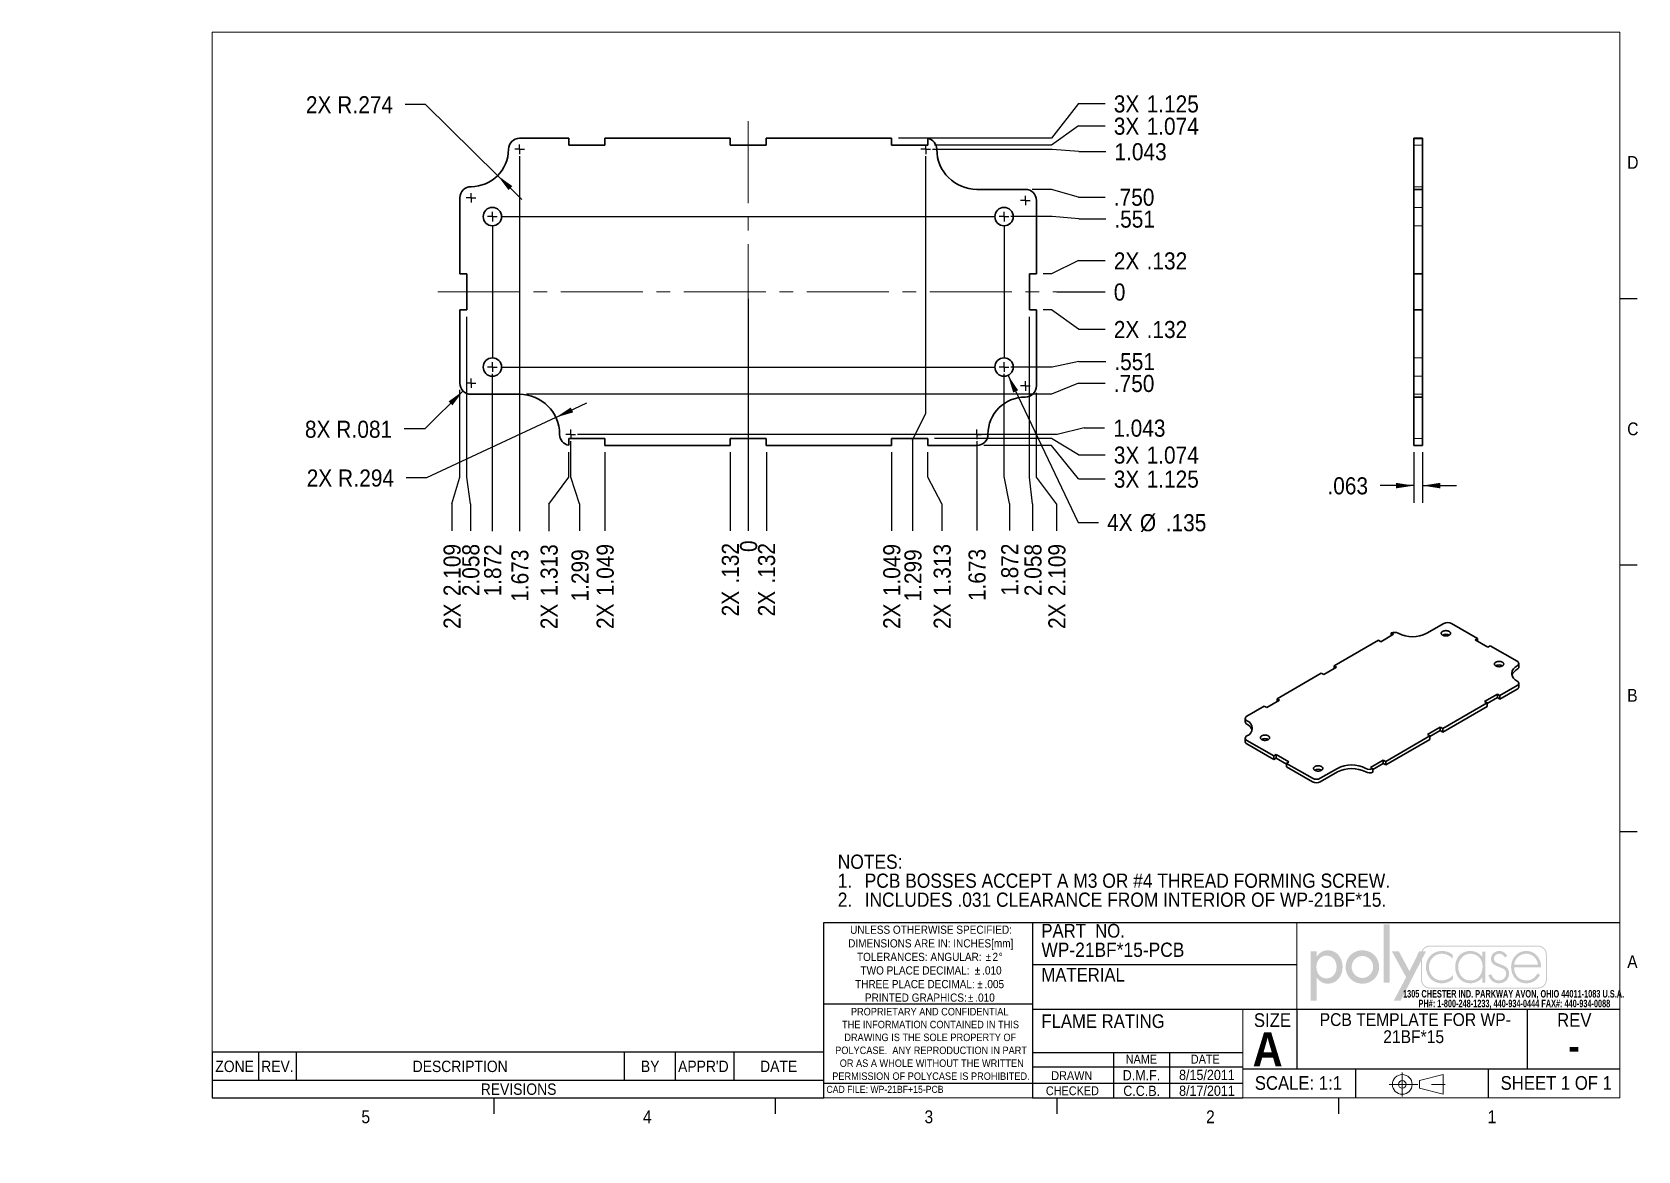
# Model space of a CAD drawing. Header units: inches. Extents: x -1 to 10.8, y 0 to 8.2.
import ezdxf

# ---------------------------------------------------------------- set-up
doc = ezdxf.new("R2010")
doc.units = ezdxf.units.IN
doc.header["$MEASUREMENT"] = 0
for name, pattern in [('SLD-Center', [0.75, 0.6, -0.05, 0.05, -0.05]), ('SLD-Dashed', [0.075, 0.05, -0.025]), ('SLD-Solid', [0])]:
    doc.linetypes.add(name, pattern=pattern)
doc.layers.add('FORMAT', color=7, linetype='SLD-Solid')
doc.layers.add('SLD-0', color=7, linetype='SLD-Solid')
doc.styles.add('SLDTEXTSTYLE0', font='GOTHICB.TTF', dxfattribs={"width": 0.639595})
doc.styles.add('SLDTEXTSTYLE1', font='GOTHIC.TTF', dxfattribs={"width": 0.913})
doc.styles.add('SLDTEXTSTYLE2', font='GOTHICB.TTF', dxfattribs={"width": 0.913})
doc.dimstyles.new('SLDDIMSTYLE0', dxfattribs={"dimtxt": 0.125, "dimasz": 0.13, "dimexe": 0, "dimexo": 0.0625, "dimgap": 0.03125, "dimtad": 0, "dimtih": 1, "dimtoh": 1, "dimdec": 3, "dimrnd": 1e-09, "dimzin": 12, "dimdsep": 46, "dimtxsty": 'SLDTEXTSTYLE1', "dimsah": 1, "dimcen": 0, "dimadec": 0, "dimazin": 3, "dimtfac": 1, "dimtdec": 3, "dimtofl": 0, "dimtmove": 0, "dimatfit": 3, "dimfxl": 1, "dimfrac": 2, "dimtolj": 1, "dimtzin": 12, "dimarcsym": 0})
doc.dimstyles.new('SLDDIMSTYLE1', dxfattribs={"dimtxt": 0.125, "dimasz": 0.13, "dimexe": 0, "dimexo": 0.0625, "dimgap": 0.03125, "dimtad": 0, "dimtih": 1, "dimtoh": 1, "dimdec": 0, "dimrnd": 1e-09, "dimzin": 12, "dimdsep": 46, "dimtxsty": 'SLDTEXTSTYLE1', "dimblk1": 'NONE', "dimblk2": 'NONE', "dimsah": 1, "dimcen": 0.09, "dimadec": 0, "dimazin": 3, "dimtfac": 1, "dimtdec": 0, "dimtofl": 0, "dimtmove": 0, "dimatfit": 3, "dimldrblk": 'NONE', "dimfxl": 1, "dimfrac": 2, "dimtolj": 1, "dimtzin": 12, "dimarcsym": 0})
doc.dimstyles.new('SLDDIMSTYLE2', dxfattribs={"dimtxt": 0.125, "dimasz": 0.13, "dimexe": 0, "dimexo": 0.0625, "dimgap": 0.03125, "dimtad": 0, "dimtih": 1, "dimtoh": 1, "dimdec": 3, "dimrnd": 1e-09, "dimzin": 12, "dimdsep": 46, "dimtxsty": 'SLDTEXTSTYLE1', "dimblk1": 'NONE', "dimblk2": 'NONE', "dimsah": 1, "dimcen": 0.09, "dimadec": 0, "dimazin": 3, "dimtfac": 1, "dimtdec": 3, "dimtofl": 0, "dimtmove": 0, "dimatfit": 3, "dimldrblk": 'NONE', "dimfxl": 1, "dimfrac": 2, "dimtolj": 1, "dimtzin": 12, "dimarcsym": 0})
doc.dimstyles.new('SLDDIMSTYLE3', dxfattribs={"dimtxt": 0.125, "dimasz": 0.13, "dimexe": 0, "dimexo": 0.0625, "dimgap": 0.03125, "dimtad": 0, "dimtih": 1, "dimtoh": 1, "dimdec": 3, "dimrnd": 1e-09, "dimzin": 4, "dimdsep": 46, "dimtxsty": 'SLDTEXTSTYLE1', "dimblk1": 'NONE', "dimblk2": 'NONE', "dimsah": 1, "dimcen": 0.09, "dimadec": 0, "dimazin": 1, "dimtfac": 1, "dimtdec": 3, "dimtofl": 0, "dimtmove": 0, "dimatfit": 3, "dimldrblk": 'NONE', "dimfxl": 1, "dimfrac": 2, "dimtolj": 1, "dimtzin": 12, "dimarcsym": 0})
doc.dimstyles.new('SLDDIMSTYLE4', dxfattribs={"dimtxt": 0.125, "dimasz": 0.13, "dimexe": 0, "dimexo": 0.0625, "dimgap": 0.03125, "dimtad": 0, "dimtih": 1, "dimtoh": 1, "dimdec": 3, "dimrnd": 1e-09, "dimzin": 12, "dimdsep": 46, "dimtxsty": 'SLDTEXTSTYLE1', "dimsah": 1, "dimcen": 0, "dimadec": 0, "dimazin": 3, "dimtfac": 1, "dimtdec": 3, "dimtofl": 0, "dimtmove": 1, "dimatfit": 3, "dimfxl": 1, "dimfrac": 2, "dimtolj": 1, "dimtzin": 12, "dimarcsym": 0})
doc.dimstyles.new('SLDDIMSTYLE5', dxfattribs={"dimtxt": 0.125, "dimasz": 0.13, "dimexe": 0, "dimexo": 0.0625, "dimgap": 0.03125, "dimtad": 0, "dimtih": 1, "dimtoh": 1, "dimdec": 3, "dimrnd": 1e-09, "dimzin": 12, "dimdsep": 46, "dimtxsty": 'SLDTEXTSTYLE1', "dimsah": 1, "dimcen": 0, "dimadec": 0, "dimazin": 3, "dimtfac": 1, "dimtdec": 3, "dimtofl": 0, "dimtmove": 0, "dimatfit": 3, "dimfxl": 1, "dimfrac": 2, "dimtolj": 1, "dimtzin": 12, "dimarcsym": 0})
doc.dimstyles.new('SLDDIMSTYLE6', dxfattribs={"dimtxt": 0.125, "dimasz": 0.13, "dimexe": 0, "dimexo": 0.0625, "dimgap": 0.03125, "dimtad": 0, "dimtih": 1, "dimtoh": 1, "dimdec": 3, "dimrnd": 1e-09, "dimzin": 12, "dimdsep": 46, "dimtxsty": 'SLDTEXTSTYLE1', "dimsah": 1, "dimcen": 0.09, "dimadec": 0, "dimazin": 3, "dimtfac": 1, "dimtdec": 3, "dimtmove": 0, "dimatfit": 0, "dimfxl": 1, "dimfrac": 2, "dimtolj": 1, "dimtzin": 12, "dimarcsym": 0})

msp = doc.modelspace()

# ---------------------------------------------------------------- texts
at = {"layer": 'FORMAT', "attachment_point": 1, "style": 'SLDTEXTSTYLE1'}
for s, insert, char_height in [('D', (10.6833, 7.2849), 0.0935), ('C', (10.6833, 5.3349), 0.0935), ('B', (10.6833, 3.3849), 0.0935), ('5', (1.422, 0.3003), 0.0938), ('4', (3.482, 0.3003), 0.0938)]:
    msp.add_mtext(s, dxfattribs=dict(at, insert=insert, char_height=char_height))
at = {"layer": 'FORMAT', "color": 7}
for s, insert, char_height, attachment_point, style in [('PART  NO.', (6.3972, 1.6651), 0.1, 1, 'SLDTEXTSTYLE1'), ('WP-21BF*15-PCB', (6.3972, 1.5281), 0.104167, 1, 'SLDTEXTSTYLE1'), ('A', (10.6833, 1.4349), 0.0935, 1, 'SLDTEXTSTYLE1'), ('MATERIAL', (6.3972, 1.3426), 0.1, 1, 'SLDTEXTSTYLE1'), ('FLAME RATING', (6.3972, 1.0034), 0.1, 1, 'SLDTEXTSTYLE1'), ('SIZE', (7.952, 1.0111), 0.1, 1, 'SLDTEXTSTYLE1'), ('REV', (10.1706, 1.012), 0.1, 1, 'SLDTEXTSTYLE1'), ('A', (7.9422, 0.872), 0.25, 1, 'SLDTEXTSTYLE2'), ('NAME', (7.129, 0.7078), 0.065, 2, 'SLDTEXTSTYLE1'), ('DATE', (7.5965, 0.7078), 0.065, 2, 'SLDTEXTSTYLE1'), ('-', (10.294, 0.872), 0.2, 2, 'SLDTEXTSTYLE2'), ('D.M.F.', (7.1291, 0.5952), 0.075, 2, 'SLDTEXTSTYLE1'), ('8/15/2011', (7.6082, 0.5974), 0.075, 2, 'SLDTEXTSTYLE1'), ('CAD FILE: WP-21BF+15-PCB', (4.8245, 0.4804), 0.052083, 1, 'SLDTEXTSTYLE1'), ('CHECKED', (6.4301, 0.4767), 0.065, 1, 'SLDTEXTSTYLE1'), ('DRAWN', (6.4694, 0.5874), 0.065, 1, 'SLDTEXTSTYLE1'), ('C.C.B.', (7.1311, 0.4809), 0.075, 2, 'SLDTEXTSTYLE1'), ('8/17/2011', (7.6084, 0.4817), 0.075, 2, 'SLDTEXTSTYLE1'), ('SCALE: 1:1', (7.9586, 0.5509), 0.1, 1, 'SLDTEXTSTYLE1'), ('SHEET 1 OF 1', (9.7571, 0.5513), 0.1, 1, 'SLDTEXTSTYLE1'), ('3', (5.542, 0.3003), 0.0938, 1, 'SLDTEXTSTYLE1'), ('2', (7.602, 0.3003), 0.0938, 1, 'SLDTEXTSTYLE1'), ('1', (9.662, 0.3003), 0.0938, 1, 'SLDTEXTSTYLE1')]:
    msp.add_mtext(s, dxfattribs=dict(at, insert=insert, char_height=char_height, attachment_point=attachment_point, style=style))

# ---------------------------------------------------------------- blocks, each defined once
blk = doc.blocks.new('ThirdAngleProjectionBlock')
at = {"color": 7, "linetype": 'SLD-Center', "lineweight": 0}
for p, q in [((0.275, 0.506), (0.275, 0)), ((0, 0.253), (1.202, 0.253))]:
    blk.add_line(p, q, dxfattribs=at)
at = {"color": 7, "linetype": 'SLD-Solid', "lineweight": 0}
for p, q in [((0.632, 0.332), (1.13, 0.459)), ((1.13, 0.459), (1.13, 0.048)), ((0.632, 0.332), (0.632, 0.174)), ((0.632, 0.174), (1.13, 0.048))]:
    blk.add_line(p, q, dxfattribs=at)
for radius in [0.206, 0.0789]:
    blk.add_circle((0.275, 0.253), radius, dxfattribs=at)
blk = doc.blocks.new('SW_NOTE_0')
at = {"color": 0, "linetype": 'Continuous', "lineweight": 0, "char_height": 0.055, "attachment_point": 2, "style": 'SLDTEXTSTYLE0'}
for s, insert in [('1305 CHESTER IND. PARKWAY AVON, OHIO 44011-1083 U.S.A. ', (0.75, 0.07)), ('PH#: 1-800-248-1233, 440-934-0444 FAX#: 440-934-0088', (0.756, -0.001))]:
    blk.add_mtext(s, dxfattribs=dict(at, insert=insert))
blk = doc.blocks.new('Block3')
at = {"linetype": 'Continuous'}
blk.add_hatch(color=7, dxfattribs=at).paths.add_polyline_path([(1.559, 0.355), (1.559, 1.505), (1.44, 1.505), (1.44, 0.355)], flags=0)
h = blk.add_hatch(color=7, dxfattribs=at)
edge = h.paths.add_edge_path(flags=0)
edge.add_spline(control_points=[(0.122, 0.452), (0.17, 0.382), (0.245, 0.334), (0.333, 0.334)], knot_values=[4, 4, 4, 4, 5, 5, 5, 5], weights=[1, 1, 1, 1], degree=3, periodic=0)
edge.add_spline(control_points=[(0.333, 0.334), (0.523, 0.334), (0.629, 0.492), (0.629, 0.669)], knot_values=[3, 3, 3, 3, 4, 4, 4, 4], weights=[1, 1, 1, 1], degree=3, periodic=0)
edge.add_spline(control_points=[(0.629, 0.669), (0.629, 0.839), (0.517, 0.994), (0.338, 0.994)], knot_values=[2, 2, 2, 2, 3, 3, 3, 3], weights=[1, 1, 1, 1], degree=3, periodic=0)
edge.add_spline(control_points=[(0.338, 0.994), (0.245, 0.994), (0.171, 0.946), (0.122, 0.872)], knot_values=[1, 1, 1, 1, 2, 2, 2, 2], weights=[1, 1, 1, 1], degree=3, periodic=0)
edge.add_line((0.122, 0.872), (0.119, 0.872))
edge.add_line((0.119, 0.872), (0.119, 0.975))
edge.add_line((0.119, 0.975), (0, 0.975))
edge.add_line((0, 0.975), (0, 0))
edge.add_line((0, 0), (0.119, 0))
edge.add_line((0.119, 0), (0.119, 0.452))
edge.add_line((0.119, 0.452), (0.122, 0.452))
edge = h.paths.add_edge_path(flags=0)
edge.add_spline(control_points=[(0.113, 0.665), (0.113, 0.78), (0.185, 0.888), (0.309, 0.888), (0.437, 0.888), (0.51, 0.786), (0.51, 0.665)], knot_values=[0, 0, 0, 0, 1, 1, 1, 2, 2, 2, 2], weights=[1, 1, 1, 1, 1, 1, 1], degree=3, periodic=0)
edge.add_spline(control_points=[(0.51, 0.665), (0.51, 0.543), (0.439, 0.44), (0.309, 0.44), (0.183, 0.44), (0.113, 0.549), (0.113, 0.665)], knot_values=[2, 2, 2, 2, 3, 3, 3, 4, 4, 4, 4], weights=[1, 1, 1, 1, 1, 1, 1], degree=3, periodic=0)
h = blk.add_hatch(color=7, dxfattribs=at)
edge = h.paths.add_edge_path(flags=0)
edge.add_spline(control_points=[(0.69, 0.664), (0.69, 0.477), (0.836, 0.334), (1.022, 0.334), (1.207, 0.334), (1.353, 0.477), (1.353, 0.664)], knot_values=[0, 0, 0, 0, 1, 1, 1, 2, 2, 2, 2], weights=[1, 1, 1, 1, 1, 1, 1], degree=3, periodic=0)
edge.add_spline(control_points=[(1.353, 0.664), (1.353, 0.851), (1.207, 0.994), (1.022, 0.994), (0.836, 0.994), (0.69, 0.851), (0.69, 0.664)], knot_values=[2, 2, 2, 2, 3, 3, 3, 4, 4, 4, 4], weights=[1, 1, 1, 1, 1, 1, 1], degree=3, periodic=0)
edge = h.paths.add_edge_path(flags=0)
edge.add_spline(control_points=[(1.234, 0.664), (1.234, 0.547), (1.139, 0.448), (1.022, 0.448), (0.904, 0.448), (0.81, 0.547), (0.81, 0.664)], knot_values=[0, 0, 0, 0, 1, 1, 1, 2, 2, 2, 2], weights=[1, 1, 1, 1, 1, 1, 1], degree=3, periodic=0)
edge.add_spline(control_points=[(0.81, 0.664), (0.81, 0.782), (0.904, 0.88), (1.022, 0.88), (1.139, 0.88), (1.234, 0.782), (1.234, 0.664)], knot_values=[2, 2, 2, 2, 3, 3, 3, 4, 4, 4, 4], weights=[1, 1, 1, 1, 1, 1, 1], degree=3, periodic=0)
h = blk.add_hatch(color=7, dxfattribs=at)
edge = h.paths.add_edge_path(flags=0)
edge.add_spline(control_points=[(4.669, 0.413), (4.669, 0.316), (4.59, 0.237), (4.493, 0.237)], knot_values=[7, 7, 7, 7, 8, 8, 8, 8], weights=[1, 1, 1, 1], degree=3, periodic=0)
edge.add_line((4.493, 0.237), (2.356, 0.237))
edge.add_spline(control_points=[(2.356, 0.237), (2.259, 0.237), (2.18, 0.316), (2.18, 0.413)], knot_values=[1, 1, 1, 1, 2, 2, 2, 2], weights=[1, 1, 1, 1], degree=3, periodic=0)
edge.add_line((2.18, 0.413), (2.18, 0.781))
edge.add_line((2.18, 0.781), (1.778, 0))
edge.add_line((1.778, 0), (1.643, 0))
edge.add_line((1.643, 0), (1.887, 0.461))
edge.add_line((1.887, 0.461), (1.603, 0.975))
edge.add_line((1.603, 0.975), (1.742, 0.975))
edge.add_line((1.742, 0.975), (1.952, 0.582))
edge.add_line((1.952, 0.582), (2.146, 0.975))
edge.add_line((2.146, 0.975), (2.192, 0.975))
edge.add_spline(control_points=[(2.192, 0.975), (2.218, 1.041), (2.282, 1.087), (2.356, 1.087)], knot_values=[3.233464, 3.233464, 3.233464, 3.233464, 4, 4, 4, 4], weights=[1, 1, 1, 1], degree=3, periodic=0)
edge.add_line((2.356, 1.087), (4.493, 1.087))
edge.add_spline(control_points=[(4.493, 1.087), (4.59, 1.087), (4.669, 1.008), (4.669, 0.911)], knot_values=[5, 5, 5, 5, 6, 6, 6, 6], weights=[1, 1, 1, 1], degree=3, periodic=0)
edge.add_line((4.669, 0.911), (4.669, 0.413))
edge = h.paths.add_edge_path(flags=0)
edge.add_line((2.215, 0.975), (2.28, 0.975))
edge.add_line((2.28, 0.975), (2.201, 0.821))
edge.add_line((2.201, 0.821), (2.201, 0.413))
edge.add_spline(control_points=[(2.201, 0.413), (2.201, 0.327), (2.271, 0.258), (2.356, 0.258)], knot_values=[2, 2, 2, 2, 3, 3, 3, 3], weights=[1, 1, 1, 1], degree=3, periodic=0)
edge.add_line((2.356, 0.258), (4.493, 0.258))
edge.add_spline(control_points=[(4.493, 0.258), (4.579, 0.258), (4.649, 0.327), (4.649, 0.413)], knot_values=[4, 4, 4, 4, 5, 5, 5, 5], weights=[1, 1, 1, 1], degree=3, periodic=0)
edge.add_line((4.649, 0.413), (4.649, 0.911))
edge.add_spline(control_points=[(4.649, 0.911), (4.649, 0.997), (4.579, 1.066), (4.493, 1.066)], knot_values=[6, 6, 6, 6, 7, 7, 7, 7], weights=[1, 1, 1, 1], degree=3, periodic=0)
edge.add_line((4.493, 1.066), (2.356, 1.066))
edge.add_spline(control_points=[(2.356, 1.066), (2.293, 1.066), (2.239, 1.029), (2.215, 0.975)], knot_values=[0, 0, 0, 0, 0.732403, 0.732403, 0.732403, 0.732403], weights=[1, 1, 1, 1], degree=3, periodic=0)
h = blk.add_hatch(color=7, dxfattribs=at)
edge = h.paths.add_edge_path(flags=0)
edge.add_spline(control_points=[(2.806, 0.905), (2.745, 0.957), (2.672, 0.98), (2.593, 0.98)], knot_values=[8, 8, 8, 8, 9, 9, 9, 9], weights=[1, 1, 1, 1], degree=3, periodic=0)
edge.add_spline(control_points=[(2.593, 0.98), (2.413, 0.98), (2.278, 0.84), (2.278, 0.662)], knot_values=[7, 7, 7, 7, 8, 8, 8, 8], weights=[1, 1, 1, 1], degree=3, periodic=0)
edge.add_spline(control_points=[(2.278, 0.662), (2.278, 0.484), (2.41, 0.342), (2.592, 0.342)], knot_values=[6, 6, 6, 6, 7, 7, 7, 7], weights=[1, 1, 1, 1], degree=3, periodic=0)
edge.add_spline(control_points=[(2.592, 0.342), (2.674, 0.342), (2.752, 0.372), (2.814, 0.427)], knot_values=[5, 5, 5, 5, 6, 6, 6, 6], weights=[1, 1, 1, 1], degree=3, periodic=0)
edge.add_line((2.814, 0.427), (2.814, 0.507))
edge.add_spline(control_points=[(2.814, 0.507), (2.759, 0.44), (2.676, 0.398), (2.589, 0.398)], knot_values=[3, 3, 3, 3, 4, 4, 4, 4], weights=[1, 1, 1, 1], degree=3, periodic=0)
edge.add_spline(control_points=[(2.589, 0.398), (2.445, 0.398), (2.337, 0.523), (2.337, 0.662)], knot_values=[2, 2, 2, 2, 3, 3, 3, 3], weights=[1, 1, 1, 1], degree=3, periodic=0)
edge.add_spline(control_points=[(2.337, 0.662), (2.337, 0.802), (2.446, 0.925), (2.59, 0.925)], knot_values=[1, 1, 1, 1, 2, 2, 2, 2], weights=[1, 1, 1, 1], degree=3, periodic=0)
edge.add_spline(control_points=[(2.59, 0.925), (2.678, 0.925), (2.748, 0.889), (2.806, 0.825)], knot_values=[0, 0, 0, 0, 1, 1, 1, 1], weights=[1, 1, 1, 1], degree=3, periodic=0)
edge.add_line((2.806, 0.825), (2.806, 0.905))
h = blk.add_hatch(color=7, dxfattribs=at)
edge = h.paths.add_edge_path(flags=0)
edge.add_spline(control_points=[(3.392, 0.861), (3.34, 0.938), (3.25, 0.98), (3.156, 0.98)], knot_values=[6, 6, 6, 6, 7, 7, 7, 7], weights=[1, 1, 1, 1], degree=3, periodic=0)
edge.add_spline(control_points=[(3.156, 0.98), (2.972, 0.98), (2.857, 0.844), (2.857, 0.665)], knot_values=[5, 5, 5, 5, 6, 6, 6, 6], weights=[1, 1, 1, 1], degree=3, periodic=0)
edge.add_spline(control_points=[(2.857, 0.665), (2.857, 0.486), (2.973, 0.342), (3.159, 0.342)], knot_values=[4, 4, 4, 4, 5, 5, 5, 5], weights=[1, 1, 1, 1], degree=3, periodic=0)
edge.add_spline(control_points=[(3.159, 0.342), (3.249, 0.342), (3.347, 0.387), (3.392, 0.465)], knot_values=[3, 3, 3, 3, 4, 4, 4, 4], weights=[1, 1, 1, 1], degree=3, periodic=0)
edge.add_line((3.392, 0.465), (3.395, 0.465))
edge.add_line((3.395, 0.465), (3.395, 0.355))
edge.add_line((3.395, 0.355), (3.454, 0.355))
edge.add_line((3.454, 0.355), (3.454, 0.967))
edge.add_line((3.454, 0.967), (3.395, 0.967))
edge.add_line((3.395, 0.967), (3.395, 0.861))
edge.add_line((3.395, 0.861), (3.392, 0.861))
edge = h.paths.add_edge_path(flags=0)
edge.add_spline(control_points=[(3.398, 0.672), (3.398, 0.525), (3.314, 0.397), (3.157, 0.397), (3.009, 0.397), (2.916, 0.525), (2.916, 0.665)], knot_values=[0, 0, 0, 0, 1, 1, 1, 2, 2, 2, 2], weights=[1, 1, 1, 1, 1, 1, 1], degree=3, periodic=0)
edge.add_spline(control_points=[(2.916, 0.665), (2.916, 0.798), (3.013, 0.925), (3.153, 0.925), (3.302, 0.925), (3.398, 0.814), (3.398, 0.672)], knot_values=[2, 2, 2, 2, 3, 3, 3, 4, 4, 4, 4], weights=[1, 1, 1, 1, 1, 1, 1], degree=3, periodic=0)
h = blk.add_hatch(color=7, dxfattribs=at)
edge = h.paths.add_edge_path(flags=0)
edge.add_spline(control_points=[(3.731, 0.98), (3.793, 0.98), (3.861, 0.939), (3.887, 0.882)], knot_values=[11, 11, 11, 11, 12, 12, 12, 12], weights=[1, 1, 1, 1], degree=3, periodic=0)
edge.add_line((3.887, 0.882), (3.836, 0.856))
edge.add_spline(control_points=[(3.836, 0.856), (3.816, 0.898), (3.776, 0.925), (3.728, 0.925)], knot_values=[0, 0, 0, 0, 1, 1, 1, 1], weights=[1, 1, 1, 1], degree=3, periodic=0)
edge.add_spline(control_points=[(3.728, 0.925), (3.677, 0.925), (3.624, 0.882), (3.624, 0.829)], knot_values=[1, 1, 1, 1, 2, 2, 2, 2], weights=[1, 1, 1, 1], degree=3, periodic=0)
edge.add_spline(control_points=[(3.624, 0.829), (3.624, 0.682), (3.922, 0.754), (3.922, 0.533)], knot_values=[2, 2, 2, 2, 3, 3, 3, 3], weights=[1, 1, 1, 1], degree=3, periodic=0)
edge.add_spline(control_points=[(3.922, 0.533), (3.922, 0.42), (3.834, 0.342), (3.724, 0.342)], knot_values=[3, 3, 3, 3, 4, 4, 4, 4], weights=[1, 1, 1, 1], degree=3, periodic=0)
edge.add_spline(control_points=[(3.724, 0.342), (3.622, 0.342), (3.539, 0.404), (3.514, 0.503)], knot_values=[4, 4, 4, 4, 5, 5, 5, 5], weights=[1, 1, 1, 1], degree=3, periodic=0)
edge.add_line((3.514, 0.503), (3.572, 0.522))
edge.add_spline(control_points=[(3.572, 0.522), (3.595, 0.449), (3.644, 0.397), (3.724, 0.397)], knot_values=[6, 6, 6, 6, 7, 7, 7, 7], weights=[1, 1, 1, 1], degree=3, periodic=0)
edge.add_spline(control_points=[(3.724, 0.397), (3.801, 0.397), (3.862, 0.458), (3.862, 0.535)], knot_values=[7, 7, 7, 7, 8, 8, 8, 8], weights=[1, 1, 1, 1], degree=3, periodic=0)
edge.add_spline(control_points=[(3.862, 0.535), (3.862, 0.611), (3.804, 0.635), (3.743, 0.656)], knot_values=[8, 8, 8, 8, 9, 9, 9, 9], weights=[1, 1, 1, 1], degree=3, periodic=0)
edge.add_spline(control_points=[(3.743, 0.656), (3.659, 0.686), (3.564, 0.722), (3.564, 0.825)], knot_values=[9, 9, 9, 9, 10, 10, 10, 10], weights=[1, 1, 1, 1], degree=3, periodic=0)
edge.add_spline(control_points=[(3.564, 0.825), (3.564, 0.918), (3.642, 0.98), (3.731, 0.98)], knot_values=[10, 10, 10, 10, 11, 11, 11, 11], weights=[1, 1, 1, 1], degree=3, periodic=0)
h = blk.add_hatch(color=7, dxfattribs=at)
edge = h.paths.add_edge_path(flags=0)
edge.add_spline(control_points=[(4.554, 0.656), (4.555, 0.832), (4.445, 0.98), (4.26, 0.98)], knot_values=[6, 6, 6, 6, 7, 7, 7, 7], weights=[1, 1, 1, 1], degree=3, periodic=0)
edge.add_spline(control_points=[(4.26, 0.98), (4.081, 0.98), (3.963, 0.833), (3.963, 0.662)], knot_values=[5, 5, 5, 5, 6, 6, 6, 6], weights=[1, 1, 1, 1], degree=3, periodic=0)
edge.add_spline(control_points=[(3.963, 0.662), (3.963, 0.489), (4.078, 0.342), (4.26, 0.342)], knot_values=[4, 4, 4, 4, 5, 5, 5, 5], weights=[1, 1, 1, 1], degree=3, periodic=0)
edge.add_spline(control_points=[(4.26, 0.342), (4.38, 0.342), (4.478, 0.401), (4.534, 0.507)], knot_values=[3, 3, 3, 3, 4, 4, 4, 4], weights=[1, 1, 1, 1], degree=3, periodic=0)
edge.add_line((4.534, 0.507), (4.484, 0.537))
edge.add_spline(control_points=[(4.484, 0.537), (4.44, 0.454), (4.363, 0.398), (4.268, 0.398)], knot_values=[1, 1, 1, 1, 2, 2, 2, 2], weights=[1, 1, 1, 1], degree=3, periodic=0)
edge.add_spline(control_points=[(4.268, 0.398), (4.126, 0.398), (4.019, 0.501), (4.023, 0.656)], knot_values=[0, 0, 0, 0, 1, 1, 1, 1], weights=[1, 1, 1, 1], degree=3, periodic=0)
edge.add_line((4.023, 0.656), (4.554, 0.656))
edge = h.paths.add_edge_path(flags=0)
edge.add_spline(control_points=[(4.023, 0.712), (4.033, 0.827), (4.136, 0.925), (4.261, 0.925)], knot_values=[1, 1, 1, 1, 2, 2, 2, 2], weights=[1, 1, 1, 1], degree=3, periodic=0)
edge.add_spline(control_points=[(4.261, 0.925), (4.387, 0.925), (4.48, 0.824), (4.494, 0.712)], knot_values=[0, 0, 0, 0, 1, 1, 1, 1], weights=[1, 1, 1, 1], degree=3, periodic=0)
edge.add_line((4.494, 0.712), (4.023, 0.712))
blk = doc.blocks.new('POLYCASE LOGO')
at = {"color": 7, "linetype": 'Continuous', "xscale": 0.37, "yscale": 0.37, "zscale": 0.37}
blk.add_blockref('Block3', (0.101, -0.571), dxfattribs=at)
at = {"color": 7, "linetype": 'Continuous', "lineweight": 0}
blk.add_blockref('SW_NOTE_0', (0.835, -0.564), dxfattribs=at)
blk = doc.blocks.new('SW_NOTE_1')
at = {"layer": 'SLD-0', "color": 0, "attachment_point": 1, "style": 'SLDTEXTSTYLE1'}
for s, insert, char_height in [('NOTES:', (0, 0.133), 0.1042), ('1.', (0, -0.006), 0.1042), ('PCB BOSSES ACCEPT A M3 OR #4 THREAD FORMING SCREW. ', (0.197, -0.006), 0.10417), ('2.', (0, -0.145), 0.1042), ('INCLUDES .031 CLEARANCE FROM INTERIOR OF WP-21BF*15.', (0.197, -0.145), 0.10417)]:
    blk.add_mtext(s, dxfattribs=dict(at, insert=insert, char_height=char_height))
blk = doc.blocks.new('SW_NOTE_2')
at = {"layer": 'FORMAT', "color": 0, "char_height": 0.055, "attachment_point": 2, "style": 'SLDTEXTSTYLE1'}
for s, insert in [('PROPRIETARY AND CONFIDENTIAL', (0.583, 0.07)), ('THE INFORMATION CONTAINED IN THIS', (0.589, -0.024)), ('POLYCASE.  ANY REPRODUCTION IN PART ', (0.593, -0.213)), ('DRAWING IS THE SOLE PROPERTY OF', (0.587, -0.118)), ('OR AS A WHOLE WITHOUT THE WRITTEN ', (0.598, -0.307)), ('PERMISSION OF POLYCASE IS PROHIBITED.', (0.592, -0.402))]:
    blk.add_mtext(s, dxfattribs=dict(at, insert=insert))
blk = doc.blocks.new('SW_NOTE_3')
at = {"layer": 'FORMAT', "color": 0, "attachment_point": 2, "style": 'SLDTEXTSTYLE1'}
for s, insert, char_height in [(' PCB TEMPLATE FOR WP-', (0.71, 0.12), 0.09375), ('21BF*15', (0.714, -0.005), 0.0938)]:
    blk.add_mtext(s, dxfattribs=dict(at, insert=insert, char_height=char_height))
blk = doc.blocks.new('SW_NOTE_4')
at = {"layer": 'FORMAT', "color": 0, "char_height": 0.06, "attachment_point": 2, "style": 'SLDTEXTSTYLE1'}
for s, insert in [('UNLESS OTHERWISE SPECIFIED:', (0.567, 0.077)), ('DIMENSIONS ARE IN: INCHES[mm]', (0.565, -0.023)), ('TOLERANCES: ANGULAR: ', (0.481, -0.122)), ('TWO PLACE DECIMAL: ', (0.45, -0.221)), ('%%p', (0.907, -0.221)), ('.010', (1.012, -0.221)), ('%%p', (0.986, -0.122)), ('2', (1.037, -0.122)), ('%%d', (1.077, -0.122)), ('THREE PLACE DECIMAL: ', (0.449, -0.321)), ('%%p', (0.925, -0.321)), ('.005', (1.03, -0.321)), ('PRINTED GRAPHICS: ', (0.456, -0.42)), ('%%p', (0.857, -0.42)), ('.010', (0.962, -0.42))]:
    blk.add_mtext(s, dxfattribs=dict(at, insert=insert))
blk = doc.blocks.new('SW_TABLEANNOTATION_0')
at = {"layer": 'SLD-0', "color": 0}
for p, q in [((0, 0), (0, -0.333)), ((4.475, 0), (0, 0)), ((0.338, 0), (0.338, -0.204)), ((0.615, 0), (0.615, -0.204)), ((3.015, 0), (3.015, -0.204)), ((3.388, 0), (3.388, -0.204)), ((3.816, 0), (3.816, -0.204)), ((4.475, -0.333), (4.475, 0)), ((0, -0.204), (4.475, -0.204)), ((0, -0.333), (4.475, -0.333))]:
    blk.add_line(p, q, dxfattribs=at)
at = {"layer": 'SLD-0', "color": 0, "attachment_point": 1, "style": 'SLDTEXTSTYLE1'}
for s, insert, char_height in [('ZONE', (0.023, -0.061), 0.0833), ('REV.', (0.359, -0.061), 0.0833), ('DESCRIPTION', (1.467, -0.061), 0.08333), ('BY', (3.137, -0.061), 0.0833), ("APPR'D", (3.409, -0.061), 0.0833), ('DATE', (4.009, -0.061), 0.0833), ('REVISIONS', (1.965, -0.228), 0.0833)]:
    blk.add_mtext(s, dxfattribs=dict(at, insert=insert, char_height=char_height))
blk = doc.blocks.new('*D10')
at = {"layer": 'SLD-0'}
for p, q in [((6.153, 5.68), (6.666, 4.604)), ((6.666, 4.604), (6.816, 4.604))]:
    blk.add_line(p, q, dxfattribs=at)
blk.add_solid([(6.153, 5.68), (6.191, 5.554), (6.227, 5.571)], dxfattribs=at)
at = {"layer": 'SLD-0', "char_height": 0.125, "attachment_point": 1, "style": 'SLDTEXTSTYLE1'}
for s, insert in [('4X ', (6.878, 4.666)), ('%%c', (7.118, 4.664)), ('.135', (7.307, 4.664))]:
    blk.add_mtext(s, dxfattribs=dict(at, insert=insert))
blk = doc.blocks.new('*D12')
at = {"layer": 'SLD-0'}
blk.add_line((6.509, 6.291), (6.865, 6.291), dxfattribs=at)
at = {"layer": 'SLD-0', "insert": (6.927, 6.352), "char_height": 0.125, "attachment_point": 1, "style": 'SLDTEXTSTYLE1'}
blk.add_mtext('0', dxfattribs=at)
blk = doc.blocks.new('_NONE')
blk = doc.blocks.new('*D13')
at = {"layer": 'SLD-0'}
for p, q in [((6.475, 6.842), (6.174, 6.842)), ((6.672, 6.826), (6.475, 6.842)), ((6.672, 6.826), (6.868, 6.826))]:
    blk.add_line(p, q, dxfattribs=at)
at = {"layer": 'SLD-0', "insert": (6.931, 6.886), "char_height": 0.125, "attachment_point": 1, "style": 'SLDTEXTSTYLE1'}
blk.add_mtext('.551', dxfattribs=at)
blk = doc.blocks.new('*D14')
at = {"layer": 'SLD-0'}
for p, q in [((6.672, 5.782), (6.475, 5.741)), ((6.672, 5.782), (6.868, 5.782)), ((6.475, 5.741), (6.174, 5.741))]:
    blk.add_line(p, q, dxfattribs=at)
at = {"layer": 'SLD-0', "insert": (6.931, 5.843), "char_height": 0.125, "attachment_point": 1, "style": 'SLDTEXTSTYLE1'}
blk.add_mtext('.551', dxfattribs=at)
blk = doc.blocks.new('*D15')
at = {"layer": 'SLD-0'}
for p, q in [((6.668, 7.669), (6.471, 7.416)), ((6.668, 7.669), (6.865, 7.669)), ((6.471, 7.416), (5.351, 7.416))]:
    blk.add_line(p, q, dxfattribs=at)
at = {"layer": 'SLD-0', "char_height": 0.125, "attachment_point": 1, "style": 'SLDTEXTSTYLE1'}
for s, insert in [('3X ', (6.927, 7.729)), ('1.125', (7.167, 7.729))]:
    blk.add_mtext(s, dxfattribs=dict(at, insert=insert))
blk = doc.blocks.new('*D16')
at = {"layer": 'SLD-0'}
for p, q in [((6.668, 7.506), (6.471, 7.365)), ((6.668, 7.506), (6.865, 7.506)), ((6.471, 7.365), (5.616, 7.365))]:
    blk.add_line(p, q, dxfattribs=at)
at = {"layer": 'SLD-0', "char_height": 0.125, "attachment_point": 1, "style": 'SLDTEXTSTYLE1'}
for s, insert in [('3X ', (6.927, 7.566)), ('1.074', (7.167, 7.566))]:
    blk.add_mtext(s, dxfattribs=dict(at, insert=insert))
blk = doc.blocks.new('*D17')
at = {"layer": 'SLD-0'}
for p, q in [((6.471, 7.041), (6.33, 7.041)), ((6.668, 6.985), (6.471, 7.041)), ((6.668, 6.985), (6.865, 6.985))]:
    blk.add_line(p, q, dxfattribs=at)
at = {"layer": 'SLD-0', "insert": (6.927, 7.046), "char_height": 0.125, "attachment_point": 1, "style": 'SLDTEXTSTYLE1'}
blk.add_mtext('.750', dxfattribs=at)
blk = doc.blocks.new('*D18')
at = {"layer": 'SLD-0'}
for p, q in [((6.668, 6.52), (6.471, 6.423)), ((6.668, 6.52), (6.865, 6.52)), ((6.471, 6.423), (6.411, 6.423))]:
    blk.add_line(p, q, dxfattribs=at)
at = {"layer": 'SLD-0', "char_height": 0.125, "attachment_point": 1, "style": 'SLDTEXTSTYLE1'}
for s, insert in [('2X ', (6.927, 6.58)), ('.132', (7.167, 6.58))]:
    blk.add_mtext(s, dxfattribs=dict(at, insert=insert))
blk = doc.blocks.new('*D19')
at = {"layer": 'SLD-0'}
for p, q in [((6.471, 6.159), (6.411, 6.159)), ((6.668, 6.017), (6.471, 6.159)), ((6.668, 6.017), (6.865, 6.017))]:
    blk.add_line(p, q, dxfattribs=at)
at = {"layer": 'SLD-0', "char_height": 0.125, "attachment_point": 1, "style": 'SLDTEXTSTYLE1'}
for s, insert in [('2X ', (6.927, 6.078)), ('.132', (7.167, 6.078))]:
    blk.add_mtext(s, dxfattribs=dict(at, insert=insert))
blk = doc.blocks.new('*D20')
at = {"layer": 'SLD-0'}
for p, q in [((6.471, 5.167), (5.975, 5.167)), ((6.668, 4.923), (6.471, 5.167)), ((6.668, 4.923), (6.865, 4.923))]:
    blk.add_line(p, q, dxfattribs=at)
at = {"layer": 'SLD-0', "char_height": 0.125, "attachment_point": 1, "style": 'SLDTEXTSTYLE1'}
for s, insert in [('3X ', (6.927, 4.983)), ('1.125', (7.167, 4.983))]:
    blk.add_mtext(s, dxfattribs=dict(at, insert=insert))
blk = doc.blocks.new('*D21')
at = {"layer": 'SLD-0'}
for p, q in [((6.471, 5.542), (2.629, 5.542)), ((6.668, 5.623), (6.471, 5.542)), ((6.668, 5.623), (6.865, 5.623))]:
    blk.add_line(p, q, dxfattribs=at)
at = {"layer": 'SLD-0', "insert": (6.927, 5.683), "char_height": 0.125, "attachment_point": 1, "style": 'SLDTEXTSTYLE1'}
blk.add_mtext('.750', dxfattribs=at)
blk = doc.blocks.new('*D22')
at = {"layer": 'SLD-0'}
for p, q in [((6.471, 5.218), (5.616, 5.218)), ((6.668, 5.098), (6.471, 5.218)), ((6.668, 5.098), (6.865, 5.098))]:
    blk.add_line(p, q, dxfattribs=at)
at = {"layer": 'SLD-0', "char_height": 0.125, "attachment_point": 1, "style": 'SLDTEXTSTYLE1'}
for s, insert in [('3X ', (6.927, 5.159)), ('1.074', (7.167, 5.159))]:
    blk.add_mtext(s, dxfattribs=dict(at, insert=insert))
blk = doc.blocks.new('*D23')
at = {"layer": 'SLD-0'}
for p, q in [((6.475, 7.334), (5.601, 7.334)), ((6.672, 7.318), (6.475, 7.334)), ((6.672, 7.318), (6.869, 7.318))]:
    blk.add_line(p, q, dxfattribs=at)
at = {"layer": 'SLD-0', "insert": (6.932, 7.379), "char_height": 0.125, "attachment_point": 1, "style": 'SLDTEXTSTYLE1'}
blk.add_mtext('1.043', dxfattribs=at)
blk = doc.blocks.new('*D24')
at = {"layer": 'SLD-0'}
for p, q in [((6.709, 5.295), (6.512, 5.248)), ((6.709, 5.295), (6.86, 5.295)), ((6.512, 5.248), (3.004, 5.248))]:
    blk.add_line(p, q, dxfattribs=at)
at = {"layer": 'SLD-0', "insert": (6.923, 5.356), "char_height": 0.125, "attachment_point": 1, "style": 'SLDTEXTSTYLE1'}
blk.add_mtext('1.043', dxfattribs=at)
blk = doc.blocks.new('*D25')
at = {"layer": 'SLD-0'}
blk.add_line((4.252, 6.241), (4.252, 4.542), dxfattribs=at)
at = {"layer": 'SLD-0', "insert": (4.192, 4.387), "char_height": 0.125, "attachment_point": 1, "rotation": 90, "style": 'SLDTEXTSTYLE1'}
blk.add_mtext('0', dxfattribs=at)
blk = doc.blocks.new('*D26')
at = {"layer": 'SLD-0'}
for p, q in [((6.124, 4.939), (6.124, 5.691)), ((6.163, 4.742), (6.124, 4.939)), ((6.163, 4.742), (6.163, 4.545))]:
    blk.add_line(p, q, dxfattribs=at)
at = {"layer": 'SLD-0', "insert": (6.103, 4.067), "char_height": 0.125, "attachment_point": 1, "rotation": 90, "style": 'SLDTEXTSTYLE1'}
blk.add_mtext('1.872', dxfattribs=at)
blk = doc.blocks.new('*D27')
at = {"layer": 'SLD-0'}
blk.add_line((2.38, 5.691), (2.38, 4.54), dxfattribs=at)
at = {"layer": 'SLD-0', "insert": (2.32, 4.062), "char_height": 0.125, "attachment_point": 1, "rotation": 90, "style": 'SLDTEXTSTYLE1'}
blk.add_mtext('1.872', dxfattribs=at)
blk = doc.blocks.new('*D28')
at = {"layer": 'SLD-0'}
for p, q in [((6.361, 4.936), (6.361, 5.553)), ((6.508, 4.739), (6.361, 4.936)), ((6.508, 4.739), (6.508, 4.542))]:
    blk.add_line(p, q, dxfattribs=at)
at = {"layer": 'SLD-0', "char_height": 0.125, "attachment_point": 1, "rotation": 90, "style": 'SLDTEXTSTYLE1'}
for s, insert in [('2.109', (6.448, 4.064)), ('2X ', (6.448, 3.824))]:
    blk.add_mtext(s, dxfattribs=dict(at, insert=insert))
blk = doc.blocks.new('*D29')
at = {"layer": 'SLD-0'}
for p, q in [((5.566, 4.936), (5.566, 5.117)), ((5.669, 4.739), (5.566, 4.936)), ((5.669, 4.739), (5.669, 4.542))]:
    blk.add_line(p, q, dxfattribs=at)
at = {"layer": 'SLD-0', "char_height": 0.125, "attachment_point": 1, "rotation": 90, "style": 'SLDTEXTSTYLE1'}
for s, insert in [('1.313', (5.609, 4.064)), ('2X ', (5.609, 3.824))]:
    blk.add_mtext(s, dxfattribs=dict(at, insert=insert))
blk = doc.blocks.new('*D30')
at = {"layer": 'SLD-0'}
blk.add_line((5.301, 5.117), (5.301, 4.542), dxfattribs=at)
at = {"layer": 'SLD-0', "char_height": 0.125, "attachment_point": 1, "rotation": 90, "style": 'SLDTEXTSTYLE1'}
for s, insert in [('1.049', (5.24, 4.064)), ('2X ', (5.24, 3.824))]:
    blk.add_mtext(s, dxfattribs=dict(at, insert=insert))
blk = doc.blocks.new('*D31')
at = {"layer": 'SLD-0'}
blk.add_line((4.385, 5.117), (4.385, 4.542), dxfattribs=at)
at = {"layer": 'SLD-0', "char_height": 0.125, "attachment_point": 1, "rotation": 90, "style": 'SLDTEXTSTYLE1'}
for s, insert in [('.132', (4.324, 4.156)), ('2X ', (4.324, 3.916))]:
    blk.add_mtext(s, dxfattribs=dict(at, insert=insert))
blk = doc.blocks.new('*D32')
at = {"layer": 'SLD-0'}
blk.add_line((4.12, 5.117), (4.12, 4.542), dxfattribs=at)
at = {"layer": 'SLD-0', "char_height": 0.125, "attachment_point": 1, "rotation": 90, "style": 'SLDTEXTSTYLE1'}
for s, insert in [('.132', (4.059, 4.156)), ('2X ', (4.059, 3.916))]:
    blk.add_mtext(s, dxfattribs=dict(at, insert=insert))
blk = doc.blocks.new('*D33')
at = {"layer": 'SLD-0'}
blk.add_line((3.204, 5.117), (3.204, 4.542), dxfattribs=at)
at = {"layer": 'SLD-0', "char_height": 0.125, "attachment_point": 1, "rotation": 90, "style": 'SLDTEXTSTYLE1'}
for s, insert in [('1.049', (3.143, 4.064)), ('2X ', (3.143, 3.824))]:
    blk.add_mtext(s, dxfattribs=dict(at, insert=insert))
blk = doc.blocks.new('*D34')
at = {"layer": 'SLD-0'}
for p, q in [((2.939, 4.934), (2.939, 5.118)), ((2.794, 4.737), (2.939, 4.934)), ((2.794, 4.737), (2.794, 4.54))]:
    blk.add_line(p, q, dxfattribs=at)
at = {"layer": 'SLD-0', "char_height": 0.125, "attachment_point": 1, "rotation": 90, "style": 'SLDTEXTSTYLE1'}
for s, insert in [('1.313', (2.733, 4.062)), ('2X ', (2.733, 3.822))]:
    blk.add_mtext(s, dxfattribs=dict(at, insert=insert))
blk = doc.blocks.new('*D35')
at = {"layer": 'SLD-0'}
for p, q in [((2.143, 4.936), (2.143, 5.573)), ((2.083, 4.739), (2.143, 4.936)), ((2.083, 4.739), (2.083, 4.542))]:
    blk.add_line(p, q, dxfattribs=at)
at = {"layer": 'SLD-0', "char_height": 0.125, "attachment_point": 1, "rotation": 90, "style": 'SLDTEXTSTYLE1'}
for s, insert in [('2.109', (2.023, 4.064)), ('2X ', (2.023, 3.824))]:
    blk.add_mtext(s, dxfattribs=dict(at, insert=insert))
blk = doc.blocks.new('*D36')
at = {"layer": 'SLD-0'}
for p, q in [((6.31, 4.936), (6.31, 6.109)), ((6.333, 4.739), (6.31, 4.936)), ((6.333, 4.739), (6.333, 4.542))]:
    blk.add_line(p, q, dxfattribs=at)
at = {"layer": 'SLD-0', "insert": (6.273, 4.064), "char_height": 0.125, "attachment_point": 1, "rotation": 90, "style": 'SLDTEXTSTYLE1'}
blk.add_mtext('2.058', dxfattribs=at)
blk = doc.blocks.new('*D37')
at = {"layer": 'SLD-0'}
for p, q in [((2.194, 4.936), (2.194, 6.109)), ((2.221, 4.739), (2.194, 4.936)), ((2.221, 4.739), (2.221, 4.542))]:
    blk.add_line(p, q, dxfattribs=at)
at = {"layer": 'SLD-0', "insert": (2.16, 4.064), "char_height": 0.125, "attachment_point": 1, "rotation": 90, "style": 'SLDTEXTSTYLE1'}
blk.add_mtext('2.058', dxfattribs=at)
blk = doc.blocks.new('*D38')
at = {"layer": 'SLD-0'}
blk.add_line((5.925, 5.198), (5.925, 4.545), dxfattribs=at)
at = {"layer": 'SLD-0', "insert": (5.864, 4.028, -0.027), "char_height": 0.125, "attachment_point": 1, "rotation": 90, "style": 'SLDTEXTSTYLE1'}
blk.add_mtext('1.673', dxfattribs=at)
blk = doc.blocks.new('*D39')
at = {"layer": 'SLD-0'}
blk.add_line((2.58, 7.284), (2.58, 4.54), dxfattribs=at)
at = {"layer": 'SLD-0', "insert": (2.519, 4.023, -0.027), "char_height": 0.125, "attachment_point": 1, "rotation": 90, "style": 'SLDTEXTSTYLE1'}
blk.add_mtext('1.673', dxfattribs=at)
blk = doc.blocks.new('*D40')
at = {"layer": 'SLD-0'}
for p, q in [((2.954, 4.936), (2.954, 5.198)), ((3.019, 4.739), (2.954, 4.936)), ((3.019, 4.739), (3.019, 4.542))]:
    blk.add_line(p, q, dxfattribs=at)
at = {"layer": 'SLD-0', "insert": (2.959, 4.025, -0.027), "char_height": 0.125, "attachment_point": 1, "rotation": 90, "style": 'SLDTEXTSTYLE1'}
blk.add_mtext('1.299', dxfattribs=at)
blk = doc.blocks.new('*D41')
at = {"layer": 'SLD-0'}
for p, q in [((5.551, 5.402), (5.551, 7.284)), ((5.455, 5.206), (5.551, 5.402)), ((5.455, 5.206), (5.455, 4.542))]:
    blk.add_line(p, q, dxfattribs=at)
at = {"layer": 'SLD-0', "insert": (5.395, 4.025, -0.027), "char_height": 0.125, "attachment_point": 1, "rotation": 90, "style": 'SLDTEXTSTYLE1'}
blk.add_mtext('1.299', dxfattribs=at)
blk = doc.blocks.new('*D42')
at = {"layer": 'SLD-0'}
for p, q in [((2.845, 5.372), (3.071, 5.478)), ((2.845, 5.372), (1.899, 4.93)), ((1.899, 4.93), (1.749, 4.93))]:
    blk.add_line(p, q, dxfattribs=at)
blk.add_solid([(2.845, 5.372), (2.971, 5.409), (2.954, 5.445)], dxfattribs=at)
at = {"layer": 'SLD-0', "char_height": 0.125, "attachment_point": 1, "style": 'SLDTEXTSTYLE1'}
for s, insert in [('2X R', (1.022, 4.991)), ('.294', (1.364, 4.991))]:
    blk.add_mtext(s, dxfattribs=dict(at, insert=insert))
blk = doc.blocks.new('*D43')
at = {"layer": 'SLD-0'}
for p, q in [((1.892, 7.663), (1.742, 7.663)), ((2.419, 7.142), (1.892, 7.663)), ((2.419, 7.142), (2.597, 6.966))]:
    blk.add_line(p, q, dxfattribs=at)
blk.add_solid([(2.419, 7.142), (2.498, 7.037), (2.526, 7.065)], dxfattribs=at)
at = {"layer": 'SLD-0', "char_height": 0.125, "attachment_point": 1, "style": 'SLDTEXTSTYLE1'}
for s, insert in [('2X R', (1.016, 7.723)), ('.274', (1.357, 7.723))]:
    blk.add_mtext(s, dxfattribs=dict(at, insert=insert))
blk = doc.blocks.new('*D44')
at = {"layer": 'SLD-0'}
for p, q in [((2.167, 5.566), (1.886, 5.288)), ((1.886, 5.288), (1.736, 5.288))]:
    blk.add_line(p, q, dxfattribs=at)
blk.add_solid([(2.167, 5.566), (2.06, 5.489), (2.088, 5.46)], dxfattribs=at)
at = {"layer": 'SLD-0', "char_height": 0.125, "attachment_point": 1, "style": 'SLDTEXTSTYLE1'}
for s, insert in [('8X R', (1.009, 5.348)), ('.081', (1.35, 5.348))]:
    blk.add_mtext(s, dxfattribs=dict(at, insert=insert))
blk = doc.blocks.new('SW_CENTERMARKSYMBOL_0')
at = {"layer": 'SLD-0', "color": 0}
for p, q in [((0, 0), (-0.035, 0)), ((0, 0), (0, 0.035)), ((0, 0), (0.035, 0)), ((0, 0), (0, -0.035)), ((0.07, 0), (3.674, 0)), ((3.744, 0), (3.744, 0.035)), ((0, -0.07), (0, -1.031)), ((3.744, 0), (3.709, 0)), ((3.744, 0), (3.779, 0)), ((3.744, 0), (3.744, -0.035)), ((3.744, -0.07), (3.744, -1.031)), ((0, -1.101), (-0.035, -1.101)), ((0, -1.101), (0, -1.066)), ((0, -1.101), (0.035, -1.101)), ((0, -1.101), (0, -1.136)), ((0.07, -1.101), (3.674, -1.101)), ((3.744, -1.101), (3.709, -1.101)), ((3.744, -1.101), (3.744, -1.066)), ((3.744, -1.101), (3.779, -1.101)), ((3.744, -1.101), (3.744, -1.136))]:
    blk.add_line(p, q, dxfattribs=at)
blk = doc.blocks.new('SW_CENTERMARKSYMBOL_1')
at = {"layer": 'SLD-0', "color": 0}
for q in [(-0.035, 0), (0, 0.035), (0, -0.035), (0.035, 0)]:
    blk.add_line((0, 0), q, dxfattribs=at)
blk = doc.blocks.new('SW_CENTERMARKSYMBOL_2')
at = {"layer": 'SLD-0', "color": 0}
for q in [(-0.035, 0), (0, 0.035), (0, -0.035), (0.035, 0)]:
    blk.add_line((0, 0), q, dxfattribs=at)
blk = doc.blocks.new('SW_CENTERMARKSYMBOL_3')
at = {"layer": 'SLD-0', "color": 0}
for q in [(-0.035, 0), (0, 0.035), (0, -0.035), (0.035, 0)]:
    blk.add_line((0, 0), q, dxfattribs=at)
blk = doc.blocks.new('SW_CENTERMARKSYMBOL_4')
at = {"layer": 'SLD-0', "color": 0}
for q in [(-0.035, 0), (0, 0.035), (0, -0.035), (0.035, 0)]:
    blk.add_line((0, 0), q, dxfattribs=at)
blk = doc.blocks.new('SW_CENTERMARKSYMBOL_5')
at = {"layer": 'SLD-0', "color": 0}
for q in [(-0.035, 0), (0, 0.035), (0, -0.035), (0.035, 0)]:
    blk.add_line((0, 0), q, dxfattribs=at)
blk = doc.blocks.new('SW_CENTERMARKSYMBOL_6')
at = {"layer": 'SLD-0', "color": 0}
for q in [(-0.035, 0), (0, 0.035), (0, -0.035), (0.035, 0)]:
    blk.add_line((0, 0), q, dxfattribs=at)
blk = doc.blocks.new('SW_CENTERMARKSYMBOL_7')
at = {"layer": 'SLD-0', "color": 0}
for q in [(-0.035, 0), (0, 0.035), (0, -0.035), (0.035, 0)]:
    blk.add_line((0, 0), q, dxfattribs=at)
blk = doc.blocks.new('SW_CENTERMARKSYMBOL_8')
at = {"layer": 'SLD-0', "color": 0}
for q in [(-0.035, 0), (0, 0.035), (0, -0.035), (0.035, 0)]:
    blk.add_line((0, 0), q, dxfattribs=at)
blk = doc.blocks.new('*D54')
at = {"layer": 'SLD-0'}
for p, q in [((9.122, 5.117), (9.122, 4.748)), ((9.185, 5.117), (9.185, 4.748)), ((9.122, 4.873), (8.876, 4.873)), ((9.185, 4.873), (9.435, 4.873))]:
    blk.add_line(p, q, dxfattribs=at)
for points in [[(9.122, 4.873), (8.992, 4.893), (8.992, 4.853)], [(9.185, 4.873), (9.315, 4.853), (9.315, 4.893)]]:
    blk.add_solid(points, dxfattribs=at)
at = {"layer": 'SLD-0', "insert": (8.49, 4.934), "char_height": 0.125, "attachment_point": 1, "style": 'SLDTEXTSTYLE1'}
blk.add_mtext('.063', dxfattribs=at)

# ---------------------------------------------------------------- dimensions: what is measured, and where the dimension line sits
at = {"layer": 'SLD-0'}
for feature_location, offset, dtype, text, picture, middle in [((5.3009, 7.4158, -0.0273), (1.5637, 0.2528), 0, '3X <>', '*D15', (-0.987, 0.0039)), ((5.5656, 7.3648, -0.0273), (1.299, 0.1412), 0, '3X <>', '*D16', (-0.8245, 0.0039)), ((6.3611, 6.4235, -0.0273), (0.5035, 0.0962), 0, '2X <>', '*D18', (0.1156, 0.0039)), ((6.3611, 6.1588, -0.0273), (0.5035, -0.1417), 0, '2X <>', '*D19', (0.6182, 0.0039)), ((6.3611, 5.6028, -0.0273), (0.1471, -1.0608), 1, '2X <>', '*D28', (1.3588, 0.0039)), ((5.5656, 5.1665, -0.0273), (0.1037, -0.6245), 1, '2X <>', '*D29', (1.3588, 0.0039)), ((5.3009, 5.1665, -0.0273), (0, -0.6245), 1, '2X <>', '*D30', (1.3588, 0.0039)), ((3.2036, 5.1665, -0.0273), (0, -0.6245), 1, '2X <>', '*D33', (1.3588, 0.0039)), ((2.1434, 5.6228, -0.0273), (-0.0603, -1.0808), 1, '2X <>', '*D35', (1.3588, 0.0039)), ((2.9389, 5.1679, -0.0273), (-0.1451, -0.6274), 1, '2X <>', '*D34', (1.3603, 0.0039)), ((4.3846, 5.1665, -0.0273), (0, -0.6245), 1, '2X <>', '*D31', (1.405, 0.0039)), ((4.1199, 5.1665, -0.0273), (0, -0.6245), 1, '2X <>', '*D32', (1.405, 0.0039)), ((5.5656, 5.2175, -0.0273), (1.299, -0.1191), 0, '3X <>', '*D22', (1.5831, 0.0039)), ((5.9248, 5.1665, -0.0273), (0.9398, -0.2438), 0, '3X <>', '*D20', (1.7587, 0.0039))]:
    dim = msp.add_ordinate_dim(feature_location=feature_location, offset=offset, dtype=dtype, origin=(4.2522, 6.2911, -0.0273), text=text, dimstyle='SLDDIMSTYLE2', dxfattribs=at)
    dim.commit()
    dim.dimension.update_dxf_attribs({"geometry": picture, "text_midpoint": middle})
for center, mpoint, text, dimstyle, picture, middle in [((2.2247, 7.3345), (2.4194, 7.1421), '2X <>', 'SLDDIMSTYLE4', '*D43', (1.3477, 7.6627)), ((2.2247, 5.6228), (2.1668, 5.5657), '8X <>', 'SLDDIMSTYLE5', '*D44', (1.3411, 5.288)), ((2.5787, 5.2478), (2.8447, 5.3722), '2X <>', 'SLDDIMSTYLE4', '*D42', (1.3545, 4.9304))]:
    dim = msp.add_radius_dim(center=center, mpoint=mpoint, text=text, dimstyle=dimstyle, dxfattribs=at)
    dim.commit()
    dim.dimension.update_dxf_attribs({"geometry": picture, "text_midpoint": middle, "dimtype": 164})
for feature_location, offset, dtype, origin, dimstyle, picture, middle in [((5.5508, 7.3345, -0.0273), (1.3184, -0.0162), 0, (4.2522, 6.2911, -0.0273), 'SLDDIMSTYLE2', '*D23', (-0.7568, 0.0039)), ((5.5508, 7.3345, -0.0273), (-0.0958, -2.7924), 1, (4.2522, 6.2911, -0.0273), 'SLDDIMSTYLE2', '*D41', (1.4905, 0.0039)), ((2.57966, 7.33445, -0.02731), (0, -2.79396), 1, (4.25222, 6.29114, -0.02731), 'SLDDIMSTYLE2', '*D39', (1.49206, 0.00394)), ((6.2798, 7.0408, -0.0273), (0.5848, -0.0557), 0, (4.2522, 6.2911, -0.0273), 'SLDDIMSTYLE3', '*D17', (-0.4698, 0.0039)), ((6.124, 6.8417, -0.0273), (0.7444, -0.0161), 0, (4.2522, 6.2911, -0.0273), 'SLDDIMSTYLE2', '*D13', (-0.3104, 0.0039)), ((4.2522150608, 6.2911434978, -0.0273129921), (2.6123626616, 0), 0, (4.2522150608, 6.2911434978, -0.0273129921), 'SLDDIMSTYLE1', '*D12', (0.1086361111, 0.0039370079)), ((6.12399, 5.74062, -0.02731), (0.74436, 0.04148), 0, (4.25222, 6.29114, -0.02731), 'SLDDIMSTYLE2', '*D14', (0.73314, 0.00394)), ((2.5787, 5.5415, -0.0273), (4.2859, 0.0811), 0, (4.2522, 6.2911, -0.0273), 'SLDDIMSTYLE3', '*D21', (0.8926, 0.0039)), ((2.9537, 5.2478, -0.0273), (3.9064, 0.0476), 0, (4.2522, 6.2911, -0.0273), 'SLDDIMSTYLE2', '*D24', (1.2659, 0.0039)), ((6.124, 5.7406, -0.0273), (0.0392, -1.1956), 1, (4.2522, 6.2911, -0.0273), 'SLDDIMSTYLE2', '*D26', (1.4759, 0.0039)), ((6.3101, 6.1588, -0.0273), (0.0233, -1.6168), 1, (4.2522, 6.2911, -0.0273), 'SLDDIMSTYLE2', '*D36', (1.4788, 0.0039)), ((2.1944, 6.1588, -0.0273), (0.0264, -1.6168), 1, (4.2522, 6.2911, -0.0273), 'SLDDIMSTYLE2', '*D37', (1.4788, 0.0039)), ((2.3804, 5.7406, -0.0273), (0, -1.2001), 1, (4.2522, 6.2911, -0.0273), 'SLDDIMSTYLE2', '*D27', (1.4804, 0.0039)), ((5.9248, 5.2478, -0.0273), (0, -0.7028), 1, (4.2522, 6.2911, -0.0273), 'SLDDIMSTYLE2', '*D38', (1.4876, 0.0039)), ((2.95366, 5.24784, -0.02731), (0.06544, -0.70581), 1, (4.25222, 6.29114, -0.02731), 'SLDDIMSTYLE2', '*D40', (1.49053, 0.00394)), ((4.2522150608, 6.2911434978, -0.0273129921), (0, -1.7491211989), 1, (4.2522150608, 6.2911434978, -0.0273129921), 'SLDDIMSTYLE1', '*D25', (1.6404850878, 0.0039370079))]:
    dim = msp.add_ordinate_dim(feature_location=feature_location, offset=offset, dtype=dtype, origin=origin, dimstyle=dimstyle, dxfattribs=at)
    dim.commit()
    dim.dimension.update_dxf_attribs({"geometry": picture, "text_midpoint": middle})
dim = msp.add_diameter_dim_2p(p1=(6.095, 5.8016), p2=(6.153, 5.6797), text='4X <>', dimstyle='SLDDIMSTYLE0', dxfattribs=at)
dim.commit()
dim.dimension.update_dxf_attribs({"geometry": '*D10', "text_midpoint": (7.2541, 4.6039), "dimtype": 163})
dim = msp.add_linear_dim(base=(9.1220288359, 4.8734191795), p1=(9.1845288359, 5.1665369597), p2=(9.1220288359, 5.1665369597), dimstyle='SLDDIMSTYLE6', dxfattribs=at)
dim.commit()
dim.dimension.update_dxf_attribs({"geometry": '*D54', "text_midpoint": (8.6514153718, 4.8734191795), "dimtype": 160})

# ---------------------------------------------------------------- linework, layer by layer
at = {"color": 7, "linetype": 'SLD-Solid', "lineweight": 30}
for p, q in [((2.9389, 7.4158), (2.5797, 7.4158)), ((2.9389, 7.3648), (2.9389, 7.4158)), ((3.2036, 7.4158), (3.2036, 7.3648)), ((4.1199, 7.4158), (3.2036, 7.4158)), ((4.1199, 7.3648), (4.1199, 7.4158)), ((4.3846, 7.4158), (4.3846, 7.3648)), ((5.3009, 7.4158), (4.3846, 7.4158)), ((5.3009, 7.3648), (5.3009, 7.4158)), ((5.5656, 7.4144), (5.5656, 7.3648)), ((9.122, 7.4158), (9.1845, 7.4158)), ((9.122, 7.4144), (9.122, 7.4158)), ((9.122, 7.4144), (9.1845, 7.4144)), ((9.122, 7.3345), (9.122, 7.4144)), ((9.1845, 7.4144), (9.1845, 7.4158)), ((9.1845, 7.3345), (9.1845, 7.4144)), ((3.2036, 7.3648), (2.9389, 7.3648)), ((4.3846, 7.3648), (4.1199, 7.3648)), ((5.5656, 7.3648), (5.3009, 7.3648)), ((9.122, 7.0408), (9.122, 7.3345)), ((9.1845, 7.0408), (9.1845, 7.3345)), ((2.1434, 6.9795), (2.1434, 6.4235)), ((6.2798, 7.0408), (5.9258, 7.0408)), ((6.3611, 6.4235), (6.3611, 6.9595)), ((9.122, 7.0408), (9.1845, 7.0408)), ((9.122, 6.9595), (9.122, 7.0408)), ((9.122, 6.4235), (9.122, 6.9595)), ((9.1845, 6.9595), (9.1845, 7.0408)), ((9.1845, 6.4235), (9.1845, 6.9595)), ((2.1434, 6.4235), (2.1944, 6.4235)), ((2.1944, 6.4235), (2.1944, 6.1588)), ((6.3101, 6.4235), (6.3611, 6.4235)), ((6.3101, 6.1588), (6.3101, 6.4235)), ((9.122, 6.4235), (9.1845, 6.4235)), ((9.122, 6.1588), (9.122, 6.4235)), ((9.1845, 6.1588), (9.1845, 6.4235)), ((2.1434, 6.1588), (2.1434, 5.6228)), ((2.1944, 6.1588), (2.1434, 6.1588)), ((6.3611, 6.1588), (6.3101, 6.1588)), ((6.3611, 5.6028), (6.3611, 6.1588)), ((9.122, 6.1588), (9.1845, 6.1588)), ((9.122, 5.6028), (9.122, 6.1588)), ((9.1845, 5.6028), (9.1845, 6.1588)), ((2.2247, 5.5415), (2.5787, 5.5415)), ((9.122, 5.5215), (9.122, 5.6028)), ((9.1845, 5.5215), (9.1845, 5.6028)), ((9.122, 5.5215), (9.1845, 5.5215)), ((9.122, 5.2478), (9.122, 5.5215)), ((9.1845, 5.2478), (9.1845, 5.5215)), ((2.9389, 5.2175), (3.2036, 5.2175)), ((2.9389, 5.1679), (2.9389, 5.2175)), ((3.2036, 5.2175), (3.2036, 5.1665)), ((4.1199, 5.2175), (4.3846, 5.2175)), ((4.1199, 5.1665), (4.1199, 5.2175)), ((4.3846, 5.2175), (4.3846, 5.1665)), ((5.3009, 5.2175), (5.5656, 5.2175)), ((5.3009, 5.1665), (5.3009, 5.2175)), ((5.5656, 5.2175), (5.5656, 5.1665)), ((9.122, 5.1665), (9.122, 5.2478)), ((9.1845, 5.1665), (9.1845, 5.2478)), ((3.2036, 5.1665), (4.1199, 5.1665)), ((4.3846, 5.1665), (5.3009, 5.1665)), ((5.5656, 5.1665), (5.9248, 5.1665)), ((9.122, 5.1665), (9.1845, 5.1665)), ((8.9742, 3.7848), (8.8806, 3.7307)), ((8.9566, 3.7949), (8.9742, 3.7848)), ((8.9566, 3.7949), (8.9566, 3.7746)), ((9.3413, 3.8644), (9.2161, 3.7922)), ((9.5882, 3.755), (9.3987, 3.8644)), ((8.8626, 3.7411), (8.5386, 3.5541)), ((8.8806, 3.7307), (8.8626, 3.7411)), ((9.5702, 3.7446), (9.5882, 3.755)), ((9.6638, 3.6906), (9.5702, 3.7446)), ((9.5882, 3.755), (9.5882, 3.7342)), ((9.6818, 3.701), (9.6638, 3.6906)), ((9.8784, 3.5875), (9.6818, 3.701)), ((8.5567, 3.5437), (8.4631, 3.4897)), ((8.5386, 3.5541), (8.5567, 3.5437)), ((8.5386, 3.5541), (8.5386, 3.5333)), ((9.8903, 3.5454), (9.8903, 3.5709)), ((8.445, 3.5001), (8.1211, 3.3131)), ((8.4631, 3.4897), (8.445, 3.5001)), ((9.7514, 3.3361), (9.8784, 3.4094)), ((9.8903, 3.4005), (9.8903, 3.426)), ((8.1391, 3.3027), (8.0455, 3.2486)), ((8.1211, 3.3131), (8.1391, 3.3027)), ((8.1211, 3.3131), (8.1211, 3.2923)), ((9.6398, 3.2925), (9.7334, 3.3465)), ((9.6578, 3.2821), (9.6398, 3.2925)), ((9.6578, 3.2774), (9.7334, 3.321)), ((9.7334, 3.3465), (9.7514, 3.3361)), ((9.7334, 3.3465), (9.7334, 3.321)), ((9.7334, 3.321), (9.7514, 3.3106)), ((9.7514, 3.3106), (9.8784, 3.3839)), ((9.7514, 3.3361), (9.7514, 3.3106)), ((8.0275, 3.2591), (7.9005, 3.1857)), ((8.0455, 3.2486), (8.0275, 3.2591)), ((9.3338, 3.0951), (9.6578, 3.2821)), ((9.3338, 3.0695), (9.6578, 3.2566)), ((9.6578, 3.2821), (9.6578, 3.2566)), ((7.8886, 3.1692), (7.8886, 3.1436)), ((9.2222, 3.0514), (9.3158, 3.1055)), ((9.2402, 3.0363), (9.3158, 3.08)), ((9.3158, 3.1055), (9.3338, 3.0951)), ((9.3158, 3.1055), (9.3158, 3.08)), ((9.3158, 3.08), (9.3338, 3.0695)), ((9.3338, 3.0951), (9.3338, 3.0695)), ((7.8886, 3.0242), (7.8886, 2.9987)), ((7.9005, 3.0076), (8.097, 2.8942)), ((7.9005, 2.9821), (8.097, 2.8687)), ((8.9163, 2.854), (9.2402, 3.041)), ((8.9163, 2.8285), (9.2402, 3.0155)), ((9.2402, 3.041), (9.2222, 3.0514)), ((9.2402, 3.041), (9.2402, 3.0155)), ((8.097, 2.8942), (8.1151, 2.9046)), ((8.097, 2.8942), (8.097, 2.8687)), ((8.097, 2.8687), (8.1151, 2.8791)), ((8.1151, 2.9046), (8.2087, 2.8506)), ((8.1151, 2.9046), (8.1151, 2.8791)), ((8.1151, 2.8791), (8.1906, 2.8354)), ((8.2087, 2.8506), (8.1906, 2.8401)), ((8.1906, 2.8401), (8.3801, 2.7308)), ((8.1906, 2.8401), (8.1906, 2.8146)), ((8.8047, 2.8104), (8.8983, 2.8644)), ((8.8222, 2.795), (8.8983, 2.8389)), ((8.8983, 2.8644), (8.9163, 2.854)), ((8.8983, 2.8644), (8.8983, 2.8389)), ((8.8983, 2.8389), (8.9163, 2.8285)), ((8.9163, 2.854), (8.9163, 2.8285)), ((8.1906, 2.8146), (8.3801, 2.7052)), ((8.4376, 2.7308), (8.5628, 2.803)), ((8.4376, 2.7052), (8.5628, 2.7775)), ((8.8222, 2.8003), (8.8047, 2.8104)), ((8.8222, 2.8003), (8.8222, 2.7748))]:
    msp.add_line(p, q, dxfattribs=at)
at = {"color": 7, "linetype": 'SLD-Dashed', "lineweight": 0}
for p, q in [((9.122, 7.3648), (9.1845, 7.3648)), ((9.122, 7.0608), (9.1845, 7.0608)), ((9.1845, 6.9092), (9.122, 6.9092)), ((9.122, 6.7742), (9.1845, 6.7742)), ((9.1845, 5.8081), (9.122, 5.8081)), ((9.122, 5.6731), (9.1845, 5.6731)), ((9.122, 5.5415), (9.1845, 5.5415)), ((9.122, 5.2175), (9.1845, 5.2175)), ((9.122, 5.1679), (9.1845, 5.1679))]:
    msp.add_line(p, q, dxfattribs=at)
at = {"color": 7, "linetype": 'SLD-Solid', "lineweight": 30, "flags": 128}
for points in [[(9.3327, 3.7782), (9.3341, 3.7774), (9.3356, 3.7767), (9.3372, 3.776), (9.3389, 3.7754), (9.3406, 3.7748), (9.3423, 3.7743), (9.3441, 3.7739), (9.346, 3.7735), (9.3478, 3.7732), (9.3497, 3.7729), (9.3517, 3.7727), (9.3536, 3.7726), (9.3556, 3.7725), (9.3575, 3.7725), (9.3595, 3.7726), (9.3615, 3.7727), (9.3634, 3.7729), (9.3653, 3.7732), (9.3672, 3.7735), (9.369, 3.7739), (9.3708, 3.7743), (9.3726, 3.7748), (9.3743, 3.7754), (9.3759, 3.776), (9.3775, 3.7767), (9.379, 3.7774), (9.3804, 3.7782), (9.3818, 3.779), (9.383, 3.7799), (9.3842, 3.7808), (9.3853, 3.7818), (9.3863, 3.7827), (9.3872, 3.7837), (9.3879, 3.7848), (9.3886, 3.7859), (9.3892, 3.7869), (9.3896, 3.788), (9.39, 3.7892), (9.3902, 3.7903), (9.3903, 3.7914), (9.3903, 3.7925), (9.3902, 3.7937), (9.39, 3.7948), (9.3896, 3.7959), (9.3892, 3.797), (9.3886, 3.7981), (9.3879, 3.7992), (9.3872, 3.8002), (9.3863, 3.8012), (9.3853, 3.8022), (9.3842, 3.8032), (9.383, 3.8041), (9.3818, 3.8049), (9.3804, 3.8058), (9.379, 3.8065), (9.3775, 3.8073), (9.3759, 3.8079), (9.3743, 3.8086), (9.3726, 3.8091), (9.3708, 3.8096), (9.369, 3.8101), (9.3672, 3.8105), (9.3653, 3.8108), (9.3634, 3.8111), (9.3615, 3.8113), (9.3595, 3.8114), (9.3575, 3.8115), (9.3556, 3.8115), (9.3536, 3.8114), (9.3517, 3.8113), (9.3497, 3.8111), (9.3478, 3.8108), (9.346, 3.8105), (9.3441, 3.8101), (9.3423, 3.8096), (9.3406, 3.8091), (9.3389, 3.8086), (9.3372, 3.8079), (9.3356, 3.8073), (9.3341, 3.8065), (9.3327, 3.8058), (9.3314, 3.8049), (9.3301, 3.8041), (9.3289, 3.8032), (9.3278, 3.8022), (9.3269, 3.8012), (9.326, 3.8002), (9.3252, 3.7992), (9.3245, 3.7981), (9.324, 3.797), (9.3235, 3.7959), (9.3232, 3.7948), (9.3229, 3.7937), (9.3228, 3.7925), (9.3228, 3.7914), (9.3229, 3.7903), (9.3232, 3.7892), (9.3235, 3.788), (9.324, 3.7869), (9.3245, 3.7859), (9.3252, 3.7848), (9.326, 3.7837), (9.3269, 3.7827), (9.3278, 3.7818), (9.3289, 3.7808), (9.3301, 3.7799), (9.3314, 3.779), (9.3327, 3.7782)], [(9.722, 3.5535), (9.7234, 3.5527), (9.7249, 3.552), (9.7265, 3.5513), (9.7281, 3.5507), (9.7298, 3.5501), (9.7316, 3.5496), (9.7334, 3.5491), (9.7352, 3.5488), (9.7371, 3.5484), (9.739, 3.5482), (9.741, 3.548), (9.7429, 3.5478), (9.7449, 3.5478), (9.7468, 3.5478), (9.7488, 3.5478), (9.7507, 3.548), (9.7527, 3.5482), (9.7546, 3.5484), (9.7565, 3.5488), (9.7583, 3.5491), (9.7601, 3.5496), (9.7619, 3.5501), (9.7636, 3.5507), (9.7652, 3.5513), (9.7668, 3.552), (9.7683, 3.5527), (9.7697, 3.5535), (9.7711, 3.5543), (9.7723, 3.5552), (9.7735, 3.5561), (9.7746, 3.557), (9.7756, 3.558), (9.7764, 3.559), (9.7772, 3.5601), (9.7779, 3.5611), (9.7785, 3.5622), (9.7789, 3.5633), (9.7792, 3.5644), (9.7795, 3.5656), (9.7796, 3.5667), (9.7796, 3.5678), (9.7795, 3.569), (9.7792, 3.5701), (9.7789, 3.5712), (9.7785, 3.5723), (9.7779, 3.5734), (9.7772, 3.5744), (9.7764, 3.5755), (9.7756, 3.5765), (9.7746, 3.5775), (9.7735, 3.5784), (9.7723, 3.5793), (9.7711, 3.5802), (9.7697, 3.581), (9.7683, 3.5818), (9.7668, 3.5825), (9.7652, 3.5832), (9.7636, 3.5838), (9.7619, 3.5844), (9.7601, 3.5849), (9.7583, 3.5854), (9.7565, 3.5857), (9.7546, 3.5861), (9.7527, 3.5863), (9.7507, 3.5865), (9.7488, 3.5867), (9.7468, 3.5867), (9.7449, 3.5867), (9.7429, 3.5867), (9.741, 3.5865), (9.739, 3.5863), (9.7371, 3.5861), (9.7352, 3.5857), (9.7334, 3.5854), (9.7316, 3.5849), (9.7298, 3.5844), (9.7281, 3.5838), (9.7265, 3.5832), (9.7249, 3.5825), (9.7234, 3.5818), (9.722, 3.581), (9.7206, 3.5802), (9.7194, 3.5793), (9.7182, 3.5784), (9.7171, 3.5775), (9.7161, 3.5765), (9.7153, 3.5755), (9.7145, 3.5744), (9.7138, 3.5734), (9.7133, 3.5723), (9.7128, 3.5712), (9.7125, 3.5701), (9.7122, 3.569), (9.7121, 3.5678), (9.7121, 3.5667), (9.7122, 3.5656), (9.7125, 3.5644), (9.7128, 3.5633), (9.7133, 3.5622), (9.7138, 3.5611), (9.7145, 3.5601), (9.7153, 3.559), (9.7161, 3.558), (9.7171, 3.557), (9.7182, 3.5561), (9.7194, 3.5552), (9.7206, 3.5543), (9.722, 3.5535)], [(8.0092, 3.0141), (8.0106, 3.0134), (8.0121, 3.0126), (8.0137, 3.012), (8.0153, 3.0113), (8.017, 3.0108), (8.0188, 3.0103), (8.0206, 3.0098), (8.0224, 3.0094), (8.0243, 3.0091), (8.0262, 3.0088), (8.0281, 3.0086), (8.0301, 3.0085), (8.032, 3.0084), (8.034, 3.0084), (8.036, 3.0085), (8.0379, 3.0086), (8.0398, 3.0088), (8.0418, 3.0091), (8.0436, 3.0094), (8.0455, 3.0098), (8.0473, 3.0103), (8.049, 3.0108), (8.0507, 3.0113), (8.0524, 3.012), (8.054, 3.0126), (8.0555, 3.0134), (8.0569, 3.0141), (8.0582, 3.015), (8.0595, 3.0158), (8.0607, 3.0167), (8.0617, 3.0177), (8.0627, 3.0187), (8.0636, 3.0197), (8.0644, 3.0207), (8.0651, 3.0218), (8.0656, 3.0229), (8.0661, 3.024), (8.0664, 3.0251), (8.0666, 3.0262), (8.0668, 3.0273), (8.0668, 3.0285), (8.0666, 3.0296), (8.0664, 3.0307), (8.0661, 3.0319), (8.0656, 3.033), (8.0651, 3.034), (8.0644, 3.0351), (8.0636, 3.0361), (8.0627, 3.0372), (8.0617, 3.0381), (8.0607, 3.0391), (8.0595, 3.04), (8.0582, 3.0409), (8.0569, 3.0417), (8.0555, 3.0425), (8.054, 3.0432), (8.0524, 3.0439), (8.0507, 3.0445), (8.049, 3.0451), (8.0473, 3.0456), (8.0455, 3.046), (8.0436, 3.0464), (8.0418, 3.0467), (8.0398, 3.047), (8.0379, 3.0472), (8.036, 3.0473), (8.034, 3.0474), (8.032, 3.0474), (8.0301, 3.0473), (8.0281, 3.0472), (8.0262, 3.047), (8.0243, 3.0467), (8.0224, 3.0464), (8.0206, 3.046), (8.0188, 3.0456), (8.017, 3.0451), (8.0153, 3.0445), (8.0137, 3.0439), (8.0121, 3.0432), (8.0106, 3.0425), (8.0092, 3.0417), (8.0078, 3.0409), (8.0065, 3.04), (8.0054, 3.0391), (8.0043, 3.0381), (8.0033, 3.0372), (8.0024, 3.0361), (8.0017, 3.0351), (8.001, 3.034), (8.0004, 3.033), (8, 3.0319), (7.9996, 3.0307), (7.9994, 3.0296), (7.9993, 3.0285), (7.9993, 3.0273), (7.9994, 3.0262), (7.9996, 3.0251), (8, 3.024), (8.0004, 3.0229), (8.001, 3.0218), (8.0017, 3.0207), (8.0024, 3.0197), (8.0033, 3.0187), (8.0043, 3.0177), (8.0054, 3.0167), (8.0065, 3.0158), (8.0078, 3.015), (8.0092, 3.0141)], [(8.3984, 2.7894), (8.3999, 2.7886), (8.4014, 2.7879), (8.4029, 2.7872), (8.4046, 2.7866), (8.4063, 2.786), (8.408, 2.7855), (8.4098, 2.7851), (8.4117, 2.7847), (8.4136, 2.7844), (8.4155, 2.7841), (8.4174, 2.7839), (8.4194, 2.7838), (8.4213, 2.7837), (8.4233, 2.7837), (8.4252, 2.7838), (8.4272, 2.7839), (8.4291, 2.7841), (8.431, 2.7844), (8.4329, 2.7847), (8.4348, 2.7851), (8.4366, 2.7855), (8.4383, 2.786), (8.44, 2.7866), (8.4417, 2.7872), (8.4432, 2.7879), (8.4447, 2.7886), (8.4462, 2.7894), (8.4475, 2.7902), (8.4488, 2.7911), (8.4499, 2.792), (8.451, 2.793), (8.452, 2.7939), (8.4529, 2.795), (8.4537, 2.796), (8.4543, 2.7971), (8.4549, 2.7981), (8.4554, 2.7992), (8.4557, 2.8004), (8.4559, 2.8015), (8.456, 2.8026), (8.456, 2.8038), (8.4559, 2.8049), (8.4557, 2.806), (8.4554, 2.8071), (8.4549, 2.8082), (8.4543, 2.8093), (8.4537, 2.8104), (8.4529, 2.8114), (8.452, 2.8124), (8.451, 2.8134), (8.4499, 2.8144), (8.4488, 2.8153), (8.4475, 2.8161), (8.4462, 2.817), (8.4447, 2.8177), (8.4432, 2.8185), (8.4417, 2.8191), (8.44, 2.8198), (8.4383, 2.8203), (8.4366, 2.8208), (8.4348, 2.8213), (8.4329, 2.8217), (8.431, 2.822), (8.4291, 2.8223), (8.4272, 2.8225), (8.4252, 2.8226), (8.4233, 2.8227), (8.4213, 2.8227), (8.4194, 2.8226), (8.4174, 2.8225), (8.4155, 2.8223), (8.4136, 2.822), (8.4117, 2.8217), (8.4098, 2.8213), (8.408, 2.8208), (8.4063, 2.8203), (8.4046, 2.8198), (8.4029, 2.8191), (8.4014, 2.8185), (8.3999, 2.8177), (8.3984, 2.817), (8.3971, 2.8161), (8.3958, 2.8153), (8.3947, 2.8144), (8.3936, 2.8134), (8.3926, 2.8124), (8.3917, 2.8114), (8.3909, 2.8104), (8.3903, 2.8093), (8.3897, 2.8082), (8.3892, 2.8071), (8.3889, 2.806), (8.3887, 2.8049), (8.3886, 2.8038), (8.3886, 2.8026), (8.3887, 2.8015), (8.3889, 2.8004), (8.3892, 2.7992), (8.3897, 2.7981), (8.3903, 2.7971), (8.3909, 2.796), (8.3917, 2.795), (8.3926, 2.7939), (8.3936, 2.793), (8.3947, 2.792), (8.3958, 2.7911), (8.3971, 2.7902), (8.3984, 2.7894)]]:
    msp.add_lwpolyline(points, dxfattribs=at)
at = {"color": 7, "linetype": 'SLD-Solid', "lineweight": 30}
for centre in [(2.3804, 6.8417), (6.124, 6.8417), (2.3804, 5.7406), (6.124, 5.7406)]:
    msp.add_circle(centre, 0.0675, dxfattribs=at)
for centre, radius, start, end in [((2.5797, 7.3345), 0.0813, 90, 180), ((5.5508, 7.3345), 0.0813, 0, 79.51418), ((2.2247, 7.3345), 0.2737, 270, 0), ((5.9258, 7.3345), 0.2937, 180, 270), ((2.2247, 6.9795), 0.0813, 90, 180), ((6.2798, 6.9595), 0.0813, 0, 90), ((2.2247, 5.6228), 0.0813, 180, 270), ((2.5787, 5.2478), 0.2937, 0, 90), ((6.2798, 5.6028), 0.0813, 270, 0), ((6.2798, 5.2478), 0.2737, 90, 180), ((2.9537, 5.2478), 0.0813, 180, 259.51418), ((5.9248, 5.2478), 0.0813, 270, 0), ((8.9795, 3.7357), 0.0635, 62.86405, 111.07133), ((9.1123, 3.9926), 0.2257, 242.60967, 297.39033), ((9.3566, 3.7356), 0.0505, 59.68319, 120.31681), ((9.37, 3.809), 0.0624, 62.57365, 117.42635), ((9.7459, 3.5109), 0.0505, 59.68319, 120.31681), ((9.8998, 3.4985), 0.0598, 110.93769, 249.06231), ((9.9128, 3.4597), 0.0772, 116.46242, 160.31338), ((9.872, 3.5709), 0.0178, 290.93188, 69.06812), ((9.8703, 3.5472), 0.0201, 293.81015, 354.86971), ((9.872, 3.426), 0.0178, 290.93188, 69.06812), ((9.8703, 3.4023), 0.0201, 293.81015, 354.86971), ((7.9068, 3.1692), 0.0178, 110.93188, 249.06812), ((7.9091, 3.1458), 0.0206, 185.94, 245.38014), ((7.8791, 3.0967), 0.0598, 290.93769, 69.06231), ((7.8661, 3.0579), 0.0772, 19.68662, 63.53758), ((7.9091, 3.0009), 0.0206, 185.94, 245.38014), ((7.9068, 3.0242), 0.0178, 110.93188, 249.06812), ((8.033, 2.9715), 0.0505, 59.68319, 120.31681), ((8.6666, 2.6026), 0.2257, 62.60967, 117.39033), ((8.4089, 2.7861), 0.0624, 242.57365, 297.42635), ((8.4089, 2.7606), 0.0624, 242.57365, 297.42635), ((8.4223, 2.7468), 0.0505, 59.68319, 120.31681), ((8.6666, 2.5771), 0.2257, 62.60967, 117.39033), ((8.7994, 2.8595), 0.0635, 242.86405, 291.07133), ((8.7994, 2.834), 0.0635, 242.86405, 291.07133)]:
    msp.add_arc(centre, radius, start, end, dxfattribs=at)
at = {"layer": 'SLD-0', "color": 7, "lineweight": 15}
for p, q in [((0.3299, 8.1921), (10.6299, 8.1921)), ((0.3299, 8.1921), (0.3299, 0.3921)), ((10.6299, 0.3921), (10.6299, 8.1921)), ((10.6299, 0.3921), (0.3299, 0.3921))]:
    msp.add_line(p, q, dxfattribs=at)
at = {"layer": 'SLD-0', "linetype": 'SLD-Center', "lineweight": 0}
for p, q in [((4.2522, 7.5404), (4.2522, 5.0172)), ((1.9804, 6.2911), (6.5075, 6.2911))]:
    msp.add_line(p, q, dxfattribs=at)
at = {"layer": 'SLD-0', "color": 7}
for p, q in [((10.6299, 6.2421), (10.7556, 6.2421)), ((10.6299, 4.2921), (10.7556, 4.2921)), ((10.6299, 2.3421), (10.7556, 2.3421)), ((4.8053, 0.3921), (4.8053, 1.6753)), ((4.8053, 1.6753), (10.6299, 1.6753)), ((6.3313, 1.6753), (6.3313, 0.3921)), ((8.2668, 1.3651), (6.3313, 1.3651)), ((6.3313, 1.0781), (4.8053, 1.0781)), ((6.3313, 1.0401), (7.8712, 1.0401)), ((7.8712, 1.0401), (10.6299, 1.0401)), ((8.2668, 1.0401), (8.2668, 0.605)), ((9.9517, 1.0401), (9.9517, 0.605)), ((7.8712, 0.7208), (6.3313, 0.7208)), ((6.9236, 0.7208), (6.9236, 0.3921)), ((7.3353, 0.7208), (7.3353, 0.3921)), ((6.3313, 0.6191), (7.8712, 0.6191)), ((7.8712, 0.605), (10.6299, 0.605)), ((8.6943, 0.605), (8.6943, 0.3921)), ((9.6663, 0.605), (9.6663, 0.3921)), ((4.8053, 0.5), (7.8712, 0.5)), ((2.3899, 0.3921), (2.3899, 0.2752)), ((4.4499, 0.3921), (4.4499, 0.2752)), ((6.3313, 0.3921), (7.8712, 0.3921)), ((6.5099, 0.3921), (6.5099, 0.2752)), ((8.5699, 0.3921), (8.5699, 0.2752))]:
    msp.add_line(p, q, dxfattribs=at)
at = {"layer": 'SLD-0', "color": 7, "lineweight": 0}
for p, q in [((8.2668, 1.0401), (8.2668, 1.6753)), ((7.8712, 1.0401), (7.8712, 0.3921))]:
    msp.add_line(p, q, dxfattribs=at)

# ---------------------------------------------------------------- block references
at = {"color": 7, "linetype": 'Continuous'}
msp.add_blockref('POLYCASE LOGO', (8.2668, 1.6753), dxfattribs=at)
at = {"color": 7, "linetype": 'Continuous', "xscale": 0.35, "yscale": 0.35, "zscale": 0.35}
msp.add_blockref('ThirdAngleProjectionBlock', (8.9412, 0.4018), dxfattribs=at)
at = {"layer": 'FORMAT', "color": 7}
for name, p in [('SW_NOTE_4', (5.0228, 1.5759)), ('SW_NOTE_2', (4.9971, 0.9804)), ('SW_NOTE_3', (8.4068, 0.8918))]:
    msp.add_blockref(name, p, dxfattribs=at)
at = {"layer": 'SLD-0'}
for name, p in [('SW_CENTERMARKSYMBOL_3', (2.5797, 7.3345)), ('SW_CENTERMARKSYMBOL_2', (5.5508, 7.3345)), ('SW_CENTERMARKSYMBOL_6', (2.2247, 6.9795)), ('SW_CENTERMARKSYMBOL_7', (6.2798, 6.9595)), ('SW_CENTERMARKSYMBOL_0', (2.3804, 6.8417)), ('SW_CENTERMARKSYMBOL_5', (2.2247, 5.6228)), ('SW_CENTERMARKSYMBOL_8', (6.2798, 5.6028)), ('SW_CENTERMARKSYMBOL_1', (2.9537, 5.2478)), ('SW_CENTERMARKSYMBOL_4', (5.9248, 5.2478)), ('SW_TABLEANNOTATION_0', (0.3302, 0.7253))]:
    msp.add_blockref(name, p, dxfattribs=at)
at = {"layer": 'SLD-0', "color": 7}
msp.add_blockref('SW_NOTE_1', (4.9072, 2.0395), dxfattribs=at)

msp.set_redraw_order([(e.dxf.handle, doc.entitydb.next_handle()) for e in msp.query("TEXT MTEXT ATTDEF DIMENSION ARC_DIMENSION")])  # texts and dimensions are drawn at this point

doc.saveas('drawing.dxf')
